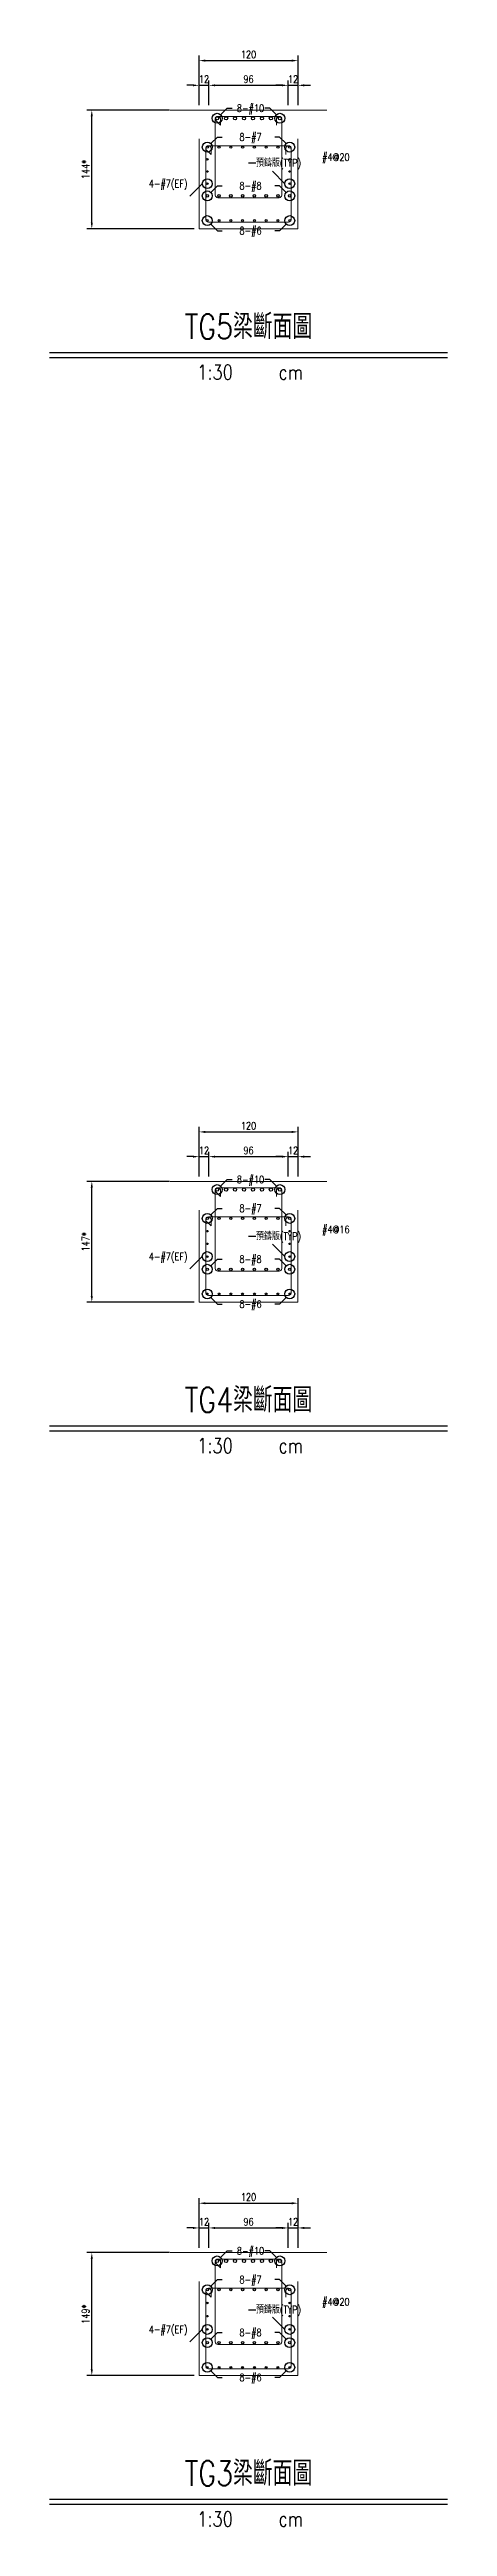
# Model space of a CAD drawing. Extents: x -4754 to 4976, y -19960 to 3841.
# Drawn here: x 4493 to 4976, y -4077 to -1071 of the extents above; entities that cross this region are included whole.
import ezdxf
from ezdxf.enums import TextEntityAlignment as Align

# ---------------------------------------------------------------- set-up
doc = ezdxf.new("R2010")
doc.units = 0
doc.header["$LTSCALE"] = 3
doc.layers.get('0').update_dxf_attribs({"linetype": 'CONTINUOUS'})
doc.layers.add('HB_0', color=7, linetype='CONTINUOUS', transparency=0.5)
for name, color, linetype in [('HB_DIM', 1, 'CONTINUOUS'), ('HB_TXT_CTEXT', 2, 'CONTINUOUS'), ('鋼筋', 3, 'CONTINUOUS')]:
    doc.layers.add(name, color=color, linetype=linetype)
doc.styles.get("Standard").update_dxf_attribs({"font": 'ROMANS.shx', "width": 0.8, "bigfont": 'chineset.shx'})
doc.dimstyles.new('30', dxfattribs={"dimscale": 3, "dimtxt": 3, "dimasz": 2.5, "dimexe": 2, "dimexo": 2, "dimgap": 1, "dimtad": 1, "dimdsep": 46, "dimtxsty": 'Standard', "dimcen": 0, "dimclrd": 256, "dimclre": 256, "dimclrt": 2, "dimadec": 0, "dimazin": 0, "dimtfac": 1, "dimtix": 1, "dimtmove": 2, "dimatfit": 3, "dimfxl": 1, "dimtolj": 1, "dimtzin": 0, "dimarcsym": 0})

msp = doc.modelspace()

# ---------------------------------------------------------------- texts
at = {"layer": 'HB_TXT_CTEXT', "linetype": 'Continuous', "width": 0.8}
for s, p in [(' 8-#10', (4734.573, -1142.559, -328.51)), (' 8-#7', (4734.573, -1177.559, -329.23)), (' 8-#8', (4734.573, -1236.737, -334.11)), (' 8-#6', (4734.573, -1291.222, -330.315)), (' 8-#10', (4734.573, -2442.559, -328.51)), (' 8-#7', (4734.573, -2477.559, -329.23)), (' 8-#8', (4734.573, -2539.254, -334.11)), (' 8-#6', (4734.573, -2593.739, -330.315)), (' 8-#10', (4734.573, -3742.559, -328.51)), (' 8-#7', (4734.573, -3777.559, -329.23)), (' 8-#8', (4734.573, -3841.77, -334.11)), (' 8-#6', (4734.573, -3896.256, -330.315))]:
    msp.add_text(s, height=9, dxfattribs=at).set_placement(p, align=Align.MIDDLE_CENTER)
for s, p in [('#4@20', (4823.818, -1201.89, -162.54)), ('預鑄版(TYP)', (4743.573, -1208.979, -349)), ('預鑄版(TYP)', (4743.573, -2511.496, -349)), ('#4@16', (4823.818, -2503.149, -162.54)), ('預鑄版(TYP)', (4743.573, -3814.013, -349)), ('#4@20', (4823.818, -3804.407, -162.54))]:
    msp.add_text(s, height=9, dxfattribs=at).set_placement(p, align=Align.MIDDLE_LEFT)
for p in [(4660.573, -1234.185, -327), (4660.573, -2536.073, -327), (4660.573, -3837.96, -327)]:
    msp.add_text(' 4-#7(EF)', height=9, dxfattribs=at).set_placement(p, align=Align.MIDDLE_RIGHT)

# ---------------------------------------------------------------- blocks, each defined once
blk = doc.blocks.new('title_beam')
at = {"color": 3, "linetype": 'Continuous'}
blk.add_line((-241.2, 0), (241.2, 0), dxfattribs=at)
at = {"color": 1, "linetype": 'Continuous'}
blk.add_line((-241.2, -6), (241.2, -6), dxfattribs=at)
at = {"color": 3, "linetype": 'Continuous', "width": 0.8}
blk.add_attdef('TITLE', text='', height=30, dxfattribs=at).set_placement((0, 33), align=Align.MIDDLE)
at = {"linetype": 'Continuous', "width": 0.8}
blk.add_attdef('SCALE', text='', height=18, dxfattribs=at).set_placement((-40.6, -24), align=Align.MIDDLE)
blk.add_attdef('CM', (36.5, -33), '', height=18, dxfattribs=at)
blk = doc.blocks.new('C')
at = {"color": 3, "linetype": 'Continuous'}
blk.add_circle((0, 0), 1.2, dxfattribs=at)
blk = doc.blocks.new('*D536')
at = {"layer": 'HB_DIM', "linetype": 'Continuous', "lineweight": -2}
for p, q in [((4638.6, -3744.8), (4538.6, -3744.8)), ((4544.6, -3886.5), (4544.6, -3752.3)), ((4668.6, -3894), (4538.6, -3894))]:
    blk.add_line(p, q, dxfattribs=at)
at = {"layer": 'HB_DIM'}
for points in [[(4545.8, -3752.3), (4543.3, -3752.3), (4544.6, -3744.8)], [(4543.3, -3886.5), (4545.8, -3886.5), (4544.6, -3894)]]:
    blk.add_solid(points, dxfattribs=at)
at = {"layer": 'HB_DIM', "color": 2, "linetype": 'Continuous', "insert": (4537.1, -3819.4), "char_height": 9, "attachment_point": 5, "rotation": 90}
blk.add_mtext('\\A1;149*', dxfattribs=at)
blk = doc.blocks.new('*D537')
at = {"layer": 'HB_DIM', "linetype": 'Continuous', "lineweight": -2}
for p, q in [((4674.6, -3738.8), (4674.6, -3678.8)), ((4682.1, -3684.8), (4787.1, -3684.8)), ((4794.6, -3738.8), (4794.6, -3678.8))]:
    blk.add_line(p, q, dxfattribs=at)
at = {"layer": 'HB_DIM'}
for points in [[(4682.1, -3683.6), (4682.1, -3686.1), (4674.6, -3684.8)], [(4787.1, -3686.1), (4787.1, -3683.6), (4794.6, -3684.8)]]:
    blk.add_solid(points, dxfattribs=at)
at = {"layer": 'HB_DIM', "color": 2, "linetype": 'Continuous', "insert": (4734.6, -3677.3), "char_height": 9, "attachment_point": 5, "rotation": 0}
blk.add_mtext('\\A1;120', dxfattribs=at)
blk = doc.blocks.new('*D538')
at = {"layer": 'HB_DIM', "linetype": 'Continuous', "lineweight": -2}
for p, q in [((4667.1, -3714.8), (4659.6, -3714.8)), ((4674.6, -3738.8), (4674.6, -3708.8)), ((4674.6, -3714.8), (4686.6, -3714.8)), ((4686.6, -3738.8), (4686.6, -3708.8)), ((4694.1, -3714.8), (4701.6, -3714.8))]:
    blk.add_line(p, q, dxfattribs=at)
at = {"layer": 'HB_DIM'}
for points in [[(4667.1, -3716.1), (4667.1, -3713.6), (4674.6, -3714.8)], [(4694.1, -3713.6), (4694.1, -3716.1), (4686.6, -3714.8)]]:
    blk.add_solid(points, dxfattribs=at)
at = {"layer": 'HB_DIM', "color": 2, "linetype": 'Continuous', "insert": (4680.6, -3707.3), "char_height": 9, "attachment_point": 5, "rotation": 0}
blk.add_mtext('\\A1;12', dxfattribs=at)
blk = doc.blocks.new('*D539')
at = {"layer": 'HB_DIM', "linetype": 'Continuous', "lineweight": -2}
for p, q in [((4686.6, -3738.8), (4686.6, -3708.8)), ((4694.1, -3714.8), (4775.1, -3714.8)), ((4782.6, -3738.8), (4782.6, -3708.8))]:
    blk.add_line(p, q, dxfattribs=at)
at = {"layer": 'HB_DIM'}
for points in [[(4694.1, -3713.6), (4694.1, -3716.1), (4686.6, -3714.8)], [(4775.1, -3716.1), (4775.1, -3713.6), (4782.6, -3714.8)]]:
    blk.add_solid(points, dxfattribs=at)
at = {"layer": 'HB_DIM', "color": 2, "linetype": 'Continuous', "insert": (4734.6, -3707.3), "char_height": 9, "attachment_point": 5, "rotation": 0}
blk.add_mtext('\\A1;96', dxfattribs=at)
blk = doc.blocks.new('*D540')
at = {"layer": 'HB_DIM', "linetype": 'Continuous', "lineweight": -2}
for p, q in [((4775.1, -3714.8), (4767.6, -3714.8)), ((4782.6, -3738.8), (4782.6, -3708.8)), ((4782.6, -3714.8), (4794.6, -3714.8)), ((4794.6, -3738.8), (4794.6, -3708.8)), ((4802.1, -3714.8), (4809.6, -3714.8))]:
    blk.add_line(p, q, dxfattribs=at)
at = {"layer": 'HB_DIM'}
for points in [[(4775.1, -3716.1), (4775.1, -3713.6), (4782.6, -3714.8)], [(4802.1, -3713.6), (4802.1, -3716.1), (4794.6, -3714.8)]]:
    blk.add_solid(points, dxfattribs=at)
at = {"layer": 'HB_DIM', "color": 2, "linetype": 'Continuous', "insert": (4788.6, -3707.3), "char_height": 9, "attachment_point": 5, "rotation": 0}
blk.add_mtext('\\A1;12', dxfattribs=at)
blk = doc.blocks.new('C_Red')
at = {"color": 1, "linetype": 'Continuous'}
blk.add_circle((0, 0), 1.2, dxfattribs=at)
blk = doc.blocks.new('*D531')
at = {"layer": 'HB_DIM', "linetype": 'Continuous', "lineweight": -2}
for p, q in [((4638.6, -2444.8), (4538.6, -2444.8)), ((4544.6, -2584), (4544.6, -2452.3)), ((4668.6, -2591.5), (4538.6, -2591.5))]:
    blk.add_line(p, q, dxfattribs=at)
at = {"layer": 'HB_DIM'}
for points in [[(4545.8, -2452.3), (4543.3, -2452.3), (4544.6, -2444.8)], [(4543.3, -2584), (4545.8, -2584), (4544.6, -2591.5)]]:
    blk.add_solid(points, dxfattribs=at)
at = {"layer": 'HB_DIM', "color": 2, "linetype": 'Continuous', "insert": (4537.1, -2518.1), "char_height": 9, "attachment_point": 5, "rotation": 90}
blk.add_mtext('\\A1;147*', dxfattribs=at)
blk = doc.blocks.new('*D532')
at = {"layer": 'HB_DIM', "linetype": 'Continuous', "lineweight": -2}
for p, q in [((4674.6, -2438.8), (4674.6, -2378.8)), ((4682.1, -2384.8), (4787.1, -2384.8)), ((4794.6, -2438.8), (4794.6, -2378.8))]:
    blk.add_line(p, q, dxfattribs=at)
at = {"layer": 'HB_DIM'}
for points in [[(4682.1, -2383.6), (4682.1, -2386.1), (4674.6, -2384.8)], [(4787.1, -2386.1), (4787.1, -2383.6), (4794.6, -2384.8)]]:
    blk.add_solid(points, dxfattribs=at)
at = {"layer": 'HB_DIM', "color": 2, "linetype": 'Continuous', "insert": (4734.6, -2377.3), "char_height": 9, "attachment_point": 5, "rotation": 0}
blk.add_mtext('\\A1;120', dxfattribs=at)
blk = doc.blocks.new('*D533')
at = {"layer": 'HB_DIM', "linetype": 'Continuous', "lineweight": -2}
for p, q in [((4667.1, -2414.8), (4659.6, -2414.8)), ((4674.6, -2438.8), (4674.6, -2408.8)), ((4674.6, -2414.8), (4686.6, -2414.8)), ((4686.6, -2438.8), (4686.6, -2408.8)), ((4694.1, -2414.8), (4701.6, -2414.8))]:
    blk.add_line(p, q, dxfattribs=at)
at = {"layer": 'HB_DIM'}
for points in [[(4667.1, -2416.1), (4667.1, -2413.6), (4674.6, -2414.8)], [(4694.1, -2413.6), (4694.1, -2416.1), (4686.6, -2414.8)]]:
    blk.add_solid(points, dxfattribs=at)
at = {"layer": 'HB_DIM', "color": 2, "linetype": 'Continuous', "insert": (4680.6, -2407.3), "char_height": 9, "attachment_point": 5, "rotation": 0}
blk.add_mtext('\\A1;12', dxfattribs=at)
blk = doc.blocks.new('*D534')
at = {"layer": 'HB_DIM', "linetype": 'Continuous', "lineweight": -2}
for p, q in [((4686.6, -2438.8), (4686.6, -2408.8)), ((4694.1, -2414.8), (4775.1, -2414.8)), ((4782.6, -2438.8), (4782.6, -2408.8))]:
    blk.add_line(p, q, dxfattribs=at)
at = {"layer": 'HB_DIM'}
for points in [[(4694.1, -2413.6), (4694.1, -2416.1), (4686.6, -2414.8)], [(4775.1, -2416.1), (4775.1, -2413.6), (4782.6, -2414.8)]]:
    blk.add_solid(points, dxfattribs=at)
at = {"layer": 'HB_DIM', "color": 2, "linetype": 'Continuous', "insert": (4734.6, -2407.3), "char_height": 9, "attachment_point": 5, "rotation": 0}
blk.add_mtext('\\A1;96', dxfattribs=at)
blk = doc.blocks.new('*D535')
at = {"layer": 'HB_DIM', "linetype": 'Continuous', "lineweight": -2}
for p, q in [((4775.1, -2414.8), (4767.6, -2414.8)), ((4782.6, -2438.8), (4782.6, -2408.8)), ((4782.6, -2414.8), (4794.6, -2414.8)), ((4794.6, -2438.8), (4794.6, -2408.8)), ((4802.1, -2414.8), (4809.6, -2414.8))]:
    blk.add_line(p, q, dxfattribs=at)
at = {"layer": 'HB_DIM'}
for points in [[(4775.1, -2416.1), (4775.1, -2413.6), (4782.6, -2414.8)], [(4802.1, -2413.6), (4802.1, -2416.1), (4794.6, -2414.8)]]:
    blk.add_solid(points, dxfattribs=at)
at = {"layer": 'HB_DIM', "color": 2, "linetype": 'Continuous', "insert": (4788.6, -2407.3), "char_height": 9, "attachment_point": 5, "rotation": 0}
blk.add_mtext('\\A1;12', dxfattribs=at)
blk = doc.blocks.new('*D526')
at = {"layer": 'HB_DIM', "linetype": 'Continuous', "lineweight": -2}
for p, q in [((4638.6, -1144.8), (4538.6, -1144.8)), ((4544.6, -1281.5), (4544.6, -1152.3)), ((4668.6, -1289), (4538.6, -1289))]:
    blk.add_line(p, q, dxfattribs=at)
at = {"layer": 'HB_DIM'}
for points in [[(4545.8, -1152.3), (4543.3, -1152.3), (4544.6, -1144.8)], [(4543.3, -1281.5), (4545.8, -1281.5), (4544.6, -1289)]]:
    blk.add_solid(points, dxfattribs=at)
at = {"layer": 'HB_DIM', "color": 2, "linetype": 'Continuous', "insert": (4537.1, -1216.9), "char_height": 9, "attachment_point": 5, "rotation": 90}
blk.add_mtext('\\A1;144*', dxfattribs=at)
blk = doc.blocks.new('*D527')
at = {"layer": 'HB_DIM', "linetype": 'Continuous', "lineweight": -2}
for p, q in [((4674.6, -1138.8), (4674.6, -1078.8)), ((4794.6, -1138.8), (4794.6, -1078.8)), ((4682.1, -1084.8), (4787.1, -1084.8))]:
    blk.add_line(p, q, dxfattribs=at)
at = {"layer": 'HB_DIM'}
for points in [[(4682.1, -1083.6), (4682.1, -1086.1), (4674.6, -1084.8)], [(4787.1, -1086.1), (4787.1, -1083.6), (4794.6, -1084.8)]]:
    blk.add_solid(points, dxfattribs=at)
at = {"layer": 'HB_DIM', "color": 2, "linetype": 'Continuous', "insert": (4734.6, -1077.3), "char_height": 9, "attachment_point": 5, "rotation": 0}
blk.add_mtext('\\A1;120', dxfattribs=at)
blk = doc.blocks.new('*D528')
at = {"layer": 'HB_DIM', "linetype": 'Continuous', "lineweight": -2}
for p, q in [((4674.6, -1138.8), (4674.6, -1108.8)), ((4686.6, -1138.8), (4686.6, -1108.8)), ((4667.1, -1114.8), (4659.6, -1114.8)), ((4674.6, -1114.8), (4686.6, -1114.8)), ((4694.1, -1114.8), (4701.6, -1114.8))]:
    blk.add_line(p, q, dxfattribs=at)
at = {"layer": 'HB_DIM'}
for points in [[(4667.1, -1116.1), (4667.1, -1113.6), (4674.6, -1114.8)], [(4694.1, -1113.6), (4694.1, -1116.1), (4686.6, -1114.8)]]:
    blk.add_solid(points, dxfattribs=at)
at = {"layer": 'HB_DIM', "color": 2, "linetype": 'Continuous', "insert": (4680.6, -1107.3), "char_height": 9, "attachment_point": 5, "rotation": 0}
blk.add_mtext('\\A1;12', dxfattribs=at)
blk = doc.blocks.new('*D529')
at = {"layer": 'HB_DIM', "linetype": 'Continuous', "lineweight": -2}
for p, q in [((4686.6, -1138.8), (4686.6, -1108.8)), ((4782.6, -1138.8), (4782.6, -1108.8)), ((4694.1, -1114.8), (4775.1, -1114.8))]:
    blk.add_line(p, q, dxfattribs=at)
at = {"layer": 'HB_DIM'}
for points in [[(4694.1, -1113.6), (4694.1, -1116.1), (4686.6, -1114.8)], [(4775.1, -1116.1), (4775.1, -1113.6), (4782.6, -1114.8)]]:
    blk.add_solid(points, dxfattribs=at)
at = {"layer": 'HB_DIM', "color": 2, "linetype": 'Continuous', "insert": (4734.6, -1107.3), "char_height": 9, "attachment_point": 5, "rotation": 0}
blk.add_mtext('\\A1;96', dxfattribs=at)
blk = doc.blocks.new('*D530')
at = {"layer": 'HB_DIM', "linetype": 'Continuous', "lineweight": -2}
for p, q in [((4782.6, -1138.8), (4782.6, -1108.8)), ((4794.6, -1138.8), (4794.6, -1108.8)), ((4775.1, -1114.8), (4767.6, -1114.8)), ((4782.6, -1114.8), (4794.6, -1114.8)), ((4802.1, -1114.8), (4809.6, -1114.8))]:
    blk.add_line(p, q, dxfattribs=at)
at = {"layer": 'HB_DIM'}
for points in [[(4775.1, -1116.1), (4775.1, -1113.6), (4782.6, -1114.8)], [(4802.1, -1113.6), (4802.1, -1116.1), (4794.6, -1114.8)]]:
    blk.add_solid(points, dxfattribs=at)
at = {"layer": 'HB_DIM', "color": 2, "linetype": 'Continuous', "insert": (4788.6, -1107.3), "char_height": 9, "attachment_point": 5, "rotation": 0}
blk.add_mtext('\\A1;12', dxfattribs=at)

# ---------------------------------------------------------------- dimensions: what is measured, and where the dimension line sits
at = {"layer": 'HB_DIM', "linetype": 'Continuous'}
for base, p1, p2, picture, middle in [((4794.573, -1084.802), (4674.573, -1144.802, -349), (4794.573, -1144.802, -349), '*D527', (4734.573, -1077.302)), ((4686.573, -1114.802), (4674.573, -1144.802, -349), (4686.573, -1144.802, -349), '*D528', (4680.573, -1107.302)), ((4782.573, -1114.802), (4686.573, -1144.802, -349), (4782.573, -1144.802, -349), '*D529', (4734.573, -1107.302)), ((4794.573, -1114.802), (4782.573, -1144.802, -349), (4794.573, -1144.802, -349), '*D530', (4788.573, -1107.302)), ((4794.573, -2384.802), (4674.573, -2444.802, -349), (4794.573, -2444.802, -349), '*D532', (4734.573, -2377.302)), ((4686.573, -2414.802), (4674.573, -2444.802, -349), (4686.573, -2444.802, -349), '*D533', (4680.573, -2407.302)), ((4782.573, -2414.802), (4686.573, -2444.802, -349), (4782.573, -2444.802, -349), '*D534', (4734.573, -2407.302)), ((4794.573, -2414.802), (4782.573, -2444.802, -349), (4794.573, -2444.802, -349), '*D535', (4788.573, -2407.302)), ((4794.573, -3684.802), (4674.573, -3744.802, -349), (4794.573, -3744.802, -349), '*D537', (4734.573, -3677.302)), ((4686.573, -3714.802), (4674.573, -3744.802, -349), (4686.573, -3744.802, -349), '*D538', (4680.573, -3707.302)), ((4782.573, -3714.802), (4686.573, -3744.802, -349), (4782.573, -3744.802, -349), '*D539', (4734.573, -3707.302)), ((4794.573, -3714.802), (4782.573, -3744.802, -349), (4794.573, -3744.802, -349), '*D540', (4788.573, -3707.302))]:
    dim = msp.add_linear_dim(base=base, p1=p1, p2=p2, angle=0, dimstyle='30', override={"dimdec": 0, "dimpost": '<>'}, dxfattribs=at)
    dim.commit()
    dim.dimension.update_dxf_attribs({"geometry": picture, "text_midpoint": middle})
for base, p1, p2, picture, middle in [((4544.573, -1144.802), (4674.573, -1288.979, -349), (4644.573, -1144.802, -349), '*D526', (4537.073, -1216.89)), ((4544.573, -2444.802), (4674.573, -2591.496, -349), (4644.573, -2444.802, -349), '*D531', (4537.073, -2518.149)), ((4544.573, -3744.802), (4674.573, -3894.013, -349), (4644.573, -3744.802, -349), '*D536', (4537.073, -3819.407))]:
    dim = msp.add_linear_dim(base=base, p1=p1, p2=p2, angle=90, text='<>*', dimstyle='30', override={"dimtad": 4, "dimdec": 0, "dimpost": '<>'}, dxfattribs=at)
    dim.commit()
    dim.dimension.update_dxf_attribs({"geometry": picture, "text_midpoint": middle})

# ---------------------------------------------------------------- linework, layer by layer
at = {"layer": 'HB_0', "lineweight": 5}
for p, q in [((4829.573, -1144.802, -349), (4639.573, -1144.802, -349)), ((4829.573, -2444.802, -349), (4639.573, -2444.802, -349)), ((4829.573, -3744.802, -349), (4639.573, -3744.802, -349))]:
    msp.add_line(p, q, dxfattribs=at)
for points in [[(4794.573, -1179.802, -349), (4794.573, -1288.979, -349), (4674.573, -1288.979, -349), (4674.573, -1179.802, -349)], [(4794.573, -2479.802, -349), (4794.573, -2591.496, -349), (4674.573, -2591.496, -349), (4674.573, -2479.802, -349)], [(4794.573, -3779.802, -349), (4794.573, -3894.013, -349), (4674.573, -3894.013, -349), (4674.573, -3779.802, -349)]]:
    msp.add_polyline3d(points, dxfattribs=at)
at = {"layer": 'HB_DIM', "color": 1, "linetype": 'Continuous'}
for points in [[(4700.816, -1150.559), (4708.816, -1142.559), (4714.816, -1142.559)], [(4768.331, -1150.559), (4760.331, -1142.559), (4754.331, -1142.559)], [(4688.816, -1185.559), (4696.816, -1177.559), (4702.816, -1177.559)], [(4780.331, -1185.559), (4772.331, -1177.559), (4766.331, -1177.559)], [(4734.573, -1208.979), (4743.573, -1208.979)], [(4778.573, -1234.185), (4763.573, -1219.185)], [(4678.573, -1234.185), (4663.573, -1249.185)], [(4688.816, -1244.737), (4696.816, -1236.737), (4702.816, -1236.737)], [(4780.331, -1244.737), (4772.331, -1236.737), (4766.331, -1236.737)], [(4688.816, -1283.222), (4696.816, -1291.222), (4702.816, -1291.222)], [(4780.331, -1283.222), (4772.331, -1291.222), (4766.331, -1291.222)], [(4700.816, -2450.559), (4708.816, -2442.559), (4714.816, -2442.559)], [(4768.331, -2450.559), (4760.331, -2442.559), (4754.331, -2442.559)], [(4688.816, -2485.559), (4696.816, -2477.559), (4702.816, -2477.559)], [(4780.331, -2485.559), (4772.331, -2477.559), (4766.331, -2477.559)], [(4734.573, -2511.496), (4743.573, -2511.496)], [(4778.573, -2536.073), (4763.573, -2521.073)], [(4678.573, -2536.073), (4663.573, -2551.073)], [(4688.816, -2547.254), (4696.816, -2539.254), (4702.816, -2539.254)], [(4780.331, -2547.254), (4772.331, -2539.254), (4766.331, -2539.254)], [(4688.816, -2585.739), (4696.816, -2593.739), (4702.816, -2593.739)], [(4780.331, -2585.739), (4772.331, -2593.739), (4766.331, -2593.739)], [(4700.816, -3750.559), (4708.816, -3742.559), (4714.816, -3742.559)], [(4768.331, -3750.559), (4760.331, -3742.559), (4754.331, -3742.559)], [(4688.816, -3785.559), (4696.816, -3777.559), (4702.816, -3777.559)], [(4780.331, -3785.559), (4772.331, -3777.559), (4766.331, -3777.559)], [(4734.573, -3814.013), (4743.573, -3814.013)], [(4678.573, -3837.96), (4663.573, -3852.96)], [(4688.816, -3849.77), (4696.816, -3841.77), (4702.816, -3841.77)], [(4778.573, -3837.96), (4763.573, -3822.96)], [(4780.331, -3849.77), (4772.331, -3841.77), (4766.331, -3841.77)], [(4688.816, -3888.256), (4696.816, -3896.256), (4702.816, -3896.256)], [(4780.331, -3888.256), (4772.331, -3896.256), (4766.331, -3896.256)]]:
    msp.add_lwpolyline(points, dxfattribs=at)
for points in [[(4774.818, -1201.89, 0, 1.25, 0), (4781.818, -1201.89, 0, 0, 0), (4814.818, -1201.89, 0, 0, 0), (4823.818, -1201.89, 0, 0, 0)], [(4786.318, -1201.89, 0, 1.25, 0), (4793.318, -1201.89, 0, 0, 0), (4814.818, -1201.89, 0, 0, 0), (4823.818, -1201.89, 0, 0, 0)], [(4774.818, -2503.149, 0, 1.25, 0), (4781.818, -2503.149, 0, 0, 0), (4814.818, -2503.149, 0, 0, 0), (4823.818, -2503.149, 0, 0, 0)], [(4786.318, -2503.149, 0, 1.25, 0), (4793.318, -2503.149, 0, 0, 0), (4814.818, -2503.149, 0, 0, 0), (4823.818, -2503.149, 0, 0, 0)], [(4774.818, -3804.407, 0, 1.25, 0), (4781.818, -3804.407, 0, 0, 0), (4814.818, -3804.407, 0, 0, 0), (4823.818, -3804.407, 0, 0, 0)], [(4786.318, -3804.407, 0, 1.25, 0), (4793.318, -3804.407, 0, 0, 0), (4814.818, -3804.407, 0, 0, 0), (4823.818, -3804.407, 0, 0, 0)]]:
    msp.add_lwpolyline(points, format="xyseb", dxfattribs=at)
at = {"layer": '鋼筋', "lineweight": 5}
for p, q in [((4694.328, -1155.732, -162.54), (4694.328, -1248.049, -162.54)), ((4700.646, -1163.365, -163.81), (4695.258, -1157.977, -163.81)), ((4697.503, -1152.557, -163.81), (4771.643, -1152.557, -163.81)), ((4700.678, -1163.352, -162.54), (4700.678, -1155.732, -162.54)), ((4768.468, -1155.732, -162.54), (4768.468, -1163.352, -162.54)), ((4774.818, -1155.732, -163.81), (4774.818, -1163.352, -163.81)), ((4774.818, -1248.049, -162.54), (4774.818, -1155.732, -162.54)), ((4682.828, -1191.232, -160), (4682.828, -1277.549, -160)), ((4689.146, -1198.865, -161.27), (4683.758, -1193.477, -161.27)), ((4686.003, -1188.057, -161.27), (4783.143, -1188.057, -161.27)), ((4689.178, -1198.852, -160), (4689.178, -1191.232, -160)), ((4779.968, -1191.232, -160), (4779.968, -1198.852, -160)), ((4786.318, -1191.232, -161.27), (4786.318, -1198.852, -161.27)), ((4786.318, -1277.549, -160), (4786.318, -1191.232, -160)), ((4697.503, -1251.224, -162.54), (4771.643, -1251.224, -162.54)), ((4686.003, -1280.724, -160), (4783.143, -1280.724, -160)), ((4694.328, -2455.732, -162.54), (4694.328, -2550.566, -162.54)), ((4700.646, -2463.365, -163.81), (4695.258, -2457.977, -163.81)), ((4697.503, -2452.557, -163.81), (4771.643, -2452.557, -163.81)), ((4700.678, -2463.352, -162.54), (4700.678, -2455.732, -162.54)), ((4768.468, -2455.732, -162.54), (4768.468, -2463.352, -162.54)), ((4774.818, -2455.732, -163.81), (4774.818, -2463.352, -163.81)), ((4774.818, -2550.566, -162.54), (4774.818, -2455.732, -162.54)), ((4682.828, -2491.232, -160), (4682.828, -2580.066, -160)), ((4689.146, -2498.865, -161.27), (4683.758, -2493.477, -161.27)), ((4686.003, -2488.057, -161.27), (4783.143, -2488.057, -161.27)), ((4689.178, -2498.852, -160), (4689.178, -2491.232, -160)), ((4779.968, -2491.232, -160), (4779.968, -2498.852, -160)), ((4786.318, -2491.232, -161.27), (4786.318, -2498.852, -161.27)), ((4786.318, -2580.066, -160), (4786.318, -2491.232, -160)), ((4697.503, -2553.741, -162.54), (4771.643, -2553.741, -162.54)), ((4686.003, -2583.241, -160), (4783.143, -2583.241, -160)), ((4694.328, -3755.732, -162.54), (4694.328, -3853.083, -162.54)), ((4697.503, -3752.557, -163.81), (4771.643, -3752.557, -163.81)), ((4700.678, -3763.352, -162.54), (4700.678, -3755.732, -162.54)), ((4768.468, -3755.732, -162.54), (4768.468, -3763.352, -162.54)), ((4774.818, -3755.732, -163.81), (4774.818, -3763.352, -163.81)), ((4774.818, -3853.083, -162.54), (4774.818, -3755.732, -162.54)), ((4700.646, -3763.365, -163.81), (4695.258, -3757.977, -163.81)), ((4682.828, -3791.232, -160), (4682.828, -3882.583, -160)), ((4689.146, -3798.865, -161.27), (4683.758, -3793.477, -161.27)), ((4686.003, -3788.057, -161.27), (4783.143, -3788.057, -161.27)), ((4689.178, -3798.852, -160), (4689.178, -3791.232, -160)), ((4779.968, -3791.232, -160), (4779.968, -3798.852, -160)), ((4786.318, -3791.232, -161.27), (4786.318, -3798.852, -161.27)), ((4786.318, -3882.583, -160), (4786.318, -3791.232, -160)), ((4697.503, -3856.258, -162.54), (4771.643, -3856.258, -162.54)), ((4686.003, -3885.758, -160), (4783.143, -3885.758, -160))]:
    msp.add_line(p, q, dxfattribs=at)
at = {"layer": '鋼筋', "lineweight": 5, "extrusion": (-3.69779e-32, -1.22465e-16, -1)}
for centre in [(-4697.503, -1155.732, 163.81), (-4686.003, -1191.232, 161.27), (-4686.003, -2491.232, 161.27), (-4686.003, -3791.232, 161.27)]:
    msp.add_arc(centre, 3.175, 315, 90, dxfattribs=at)
at = {"layer": '鋼筋', "lineweight": 5}
for centre, start, end in [((4697.503, -1155.732, -162.54), 0, 180), ((4771.643, -1155.732, -162.54), 0, 180), ((4686.003, -1191.232, -160), 0, 180), ((4783.143, -1191.232, -160), 0, 180), ((4697.503, -1248.049, -162.54), 180, 270), ((4771.643, -1248.049, -162.54), 270, 0), ((4686.003, -1277.549, -160), 180, 270), ((4783.143, -1277.549, -160), 270, 0), ((4697.503, -2455.732, -162.54), 0, 180), ((4771.643, -2455.732, -162.54), 0, 180), ((4686.003, -2491.232, -160), 0, 180), ((4783.143, -2491.232, -160), 0, 180), ((4697.503, -2550.566, -162.54), 180, 270), ((4771.643, -2550.566, -162.54), 270, 0), ((4686.003, -2580.066, -160), 180, 270), ((4783.143, -2580.066, -160), 270, 0), ((4697.503, -3755.732, -162.54), 0, 180), ((4771.643, -3755.732, -162.54), 0, 180), ((4686.003, -3791.232, -160), 0, 180), ((4783.143, -3791.232, -160), 0, 180), ((4697.503, -3853.083, -162.54), 180, 270), ((4771.643, -3853.083, -162.54), 270, 0), ((4686.003, -3882.583, -160), 180, 270), ((4783.143, -3882.583, -160), 270, 0)]:
    msp.add_arc(centre, 3.175, start, end, dxfattribs=at)
at = {"layer": '鋼筋', "lineweight": 5, "extrusion": (-2.99848e-32, -1.22465e-16, -1)}
msp.add_arc((-4771.643, -1155.732, 163.81), 3.175, 90, 180, dxfattribs=at)
at = {"layer": '鋼筋', "lineweight": 5, "extrusion": (-2.99908e-32, -1.22465e-16, -1)}
for centre in [(-4783.143, -1191.232, 161.27), (-4783.143, -2491.232, 161.27), (-4783.143, -3791.232, 161.27)]:
    msp.add_arc(centre, 3.175, 90, 180, dxfattribs=at)
at = {"layer": '鋼筋', "lineweight": 5, "extrusion": (0, -1.22465e-16, -1)}
for centre in [(-4697.503, -2455.732, 163.81), (-4697.503, -3755.732, 163.81)]:
    msp.add_arc(centre, 3.175, 315, 90, dxfattribs=at)
at = {"layer": '鋼筋', "lineweight": 5, "extrusion": (1.69026e-32, -1.22465e-16, -1)}
for centre in [(-4771.643, -2455.732, 163.81), (-4771.643, -3755.732, 163.81)]:
    msp.add_arc(centre, 3.175, 90, 180, dxfattribs=at)

# ---------------------------------------------------------------- block references
at = {"layer": 'HB_DIM', "linetype": 'Continuous', "xscale": 5, "yscale": 5, "zscale": 5}
for p in [(4696.573, -1154.802, -328.51), (4772.573, -1154.802, -328.51), (4684.573, -1189.802, -329.23), (4784.573, -1189.802, -329.23), (4684.573, -1234.185, -327), (4784.573, -1234.185, -327), (4684.573, -1248.979, -334.11), (4784.573, -1248.979, -334.11), (4684.573, -1278.979, -330.315), (4784.573, -1278.979, -330.315), (4696.573, -2454.802, -328.51), (4772.573, -2454.802, -328.51), (4684.573, -2489.802, -329.23), (4784.573, -2489.802, -329.23), (4684.573, -2536.073, -327), (4684.573, -2551.496, -334.11), (4784.573, -2536.073, -327), (4784.573, -2551.496, -334.11), (4684.573, -2581.496, -330.315), (4784.573, -2581.496, -330.315), (4696.573, -3754.802, -328.51), (4772.573, -3754.802, -328.51), (4684.573, -3789.802, -329.23), (4784.573, -3789.802, -329.23), (4684.573, -3837.96, -327), (4784.573, -3837.96, -327), (4684.573, -3854.013, -334.11), (4784.573, -3854.013, -334.11), (4684.573, -3884.013, -330.315), (4784.573, -3884.013, -330.315)]:
    msp.add_blockref('C_Red', p, dxfattribs=at)
at = {"layer": 'HB_TXT_CTEXT', "linetype": 'Continuous'}
for p, values in [((4734.573, -1438.979, -349), {'TITLE': 'TG5梁斷面圖', 'SCALE': '1:30', 'CM': 'cm'}), ((4734.573, -2741.496, -349), {'TITLE': 'TG4梁斷面圖', 'SCALE': '1:30', 'CM': 'cm'}), ((4734.573, -4044.013, -349), {'TITLE': 'TG3梁斷面圖', 'SCALE': '1:30', 'CM': 'cm'})]:
    msp.add_blockref('title_beam', p, dxfattribs=at).add_auto_attribs(values)
at = {"layer": '鋼筋', "linetype": 'Continuous'}
for p, xscale, yscale, zscale in [((4696.573, -1154.802, -328.51), 1.61, 1.61, 1.61), ((4707.431, -1154.802, -328.51), 1.61, 1.61, 1.61), ((4718.288, -1154.802, -328.51), 1.61, 1.61, 1.61), ((4729.145, -1154.802, -328.51), 1.61, 1.61, 1.61), ((4740.002, -1154.802, -328.51), 1.61, 1.61, 1.61), ((4750.859, -1154.802, -328.51), 1.61, 1.61, 1.61), ((4761.716, -1154.802, -328.51), 1.61, 1.61, 1.61), ((4772.573, -1154.802, -328.51), 1.61, 1.61, 1.61), ((4684.573, -1189.802, -329.23), 1.11, 1.11, 1.11), ((4698.859, -1189.802, -329.23), 1.11, 1.11, 1.11), ((4713.145, -1189.802, -329.23), 1.11, 1.11, 1.11), ((4727.431, -1189.802, -329.23), 1.11, 1.11, 1.11), ((4741.716, -1189.802, -329.23), 1.11, 1.11, 1.11), ((4756.002, -1189.802, -329.23), 1.11, 1.11, 1.11), ((4770.288, -1189.802, -329.23), 1.11, 1.11, 1.11), ((4784.573, -1189.802, -329.23), 1.11, 1.11, 1.11), ((4684.573, -1204.596, -327), 0.795, 0.795, 0.795), ((4684.573, -1219.39, -327), 0.795, 0.795, 0.795), ((4784.573, -1204.596, -327), 0.795, 0.795, 0.795), ((4784.573, -1219.39, -327), 0.795, 0.795, 0.795), ((4684.573, -1248.979, -334.11), 1.27, 1.27, 1.27), ((4684.573, -1234.185, -327), 0.795, 0.795, 0.795), ((4698.859, -1248.979, -334.11), 1.27, 1.27, 1.27), ((4713.145, -1248.979, -334.11), 1.27, 1.27, 1.27), ((4727.431, -1248.979, -334.11), 1.27, 1.27, 1.27), ((4741.716, -1248.979, -334.11), 1.27, 1.27, 1.27), ((4756.002, -1248.979, -334.11), 1.27, 1.27, 1.27), ((4770.288, -1248.979, -334.11), 1.27, 1.27, 1.27), ((4784.573, -1248.979, -334.11), 1.27, 1.27, 1.27), ((4784.573, -1234.185, -327), 0.795, 0.795, 0.795), ((4684.573, -1278.979, -330.315), 0.955, 0.955, 0.955), ((4698.859, -1278.979, -330.315), 0.955, 0.955, 0.955), ((4713.145, -1278.979, -330.315), 0.955, 0.955, 0.955), ((4727.431, -1278.979, -330.315), 0.955, 0.955, 0.955), ((4741.716, -1278.979, -330.315), 0.955, 0.955, 0.955), ((4756.002, -1278.979, -330.315), 0.955, 0.955, 0.955), ((4770.288, -1278.979, -330.315), 0.955, 0.955, 0.955), ((4784.573, -1278.979, -330.315), 0.955, 0.955, 0.955), ((4696.573, -2454.802, -328.51), 1.61, 1.61, 1.61), ((4707.431, -2454.802, -328.51), 1.61, 1.61, 1.61), ((4718.288, -2454.802, -328.51), 1.61, 1.61, 1.61), ((4729.145, -2454.802, -328.51), 1.61, 1.61, 1.61), ((4740.002, -2454.802, -328.51), 1.61, 1.61, 1.61), ((4750.859, -2454.802, -328.51), 1.61, 1.61, 1.61), ((4761.716, -2454.802, -328.51), 1.61, 1.61, 1.61), ((4772.573, -2454.802, -328.51), 1.61, 1.61, 1.61), ((4684.573, -2489.802, -329.23), 1.11, 1.11, 1.11), ((4698.859, -2489.802, -329.23), 1.11, 1.11, 1.11), ((4713.145, -2489.802, -329.23), 1.11, 1.11, 1.11), ((4727.431, -2489.802, -329.23), 1.11, 1.11, 1.11), ((4741.716, -2489.802, -329.23), 1.11, 1.11, 1.11), ((4756.002, -2489.802, -329.23), 1.11, 1.11, 1.11), ((4770.288, -2489.802, -329.23), 1.11, 1.11, 1.11), ((4784.573, -2489.802, -329.23), 1.11, 1.11, 1.11), ((4684.573, -2505.225, -327), 0.795, 0.795, 0.795), ((4684.573, -2520.649, -327), 0.795, 0.795, 0.795), ((4784.573, -2505.225, -327), 0.795, 0.795, 0.795), ((4784.573, -2520.649, -327), 0.795, 0.795, 0.795), ((4684.573, -2551.496, -334.11), 1.27, 1.27, 1.27), ((4684.573, -2536.073, -327), 0.795, 0.795, 0.795), ((4698.859, -2551.496, -334.11), 1.27, 1.27, 1.27), ((4713.145, -2551.496, -334.11), 1.27, 1.27, 1.27), ((4727.431, -2551.496, -334.11), 1.27, 1.27, 1.27), ((4741.716, -2551.496, -334.11), 1.27, 1.27, 1.27), ((4756.002, -2551.496, -334.11), 1.27, 1.27, 1.27), ((4770.288, -2551.496, -334.11), 1.27, 1.27, 1.27), ((4784.573, -2551.496, -334.11), 1.27, 1.27, 1.27), ((4784.573, -2536.073, -327), 0.795, 0.795, 0.795), ((4684.573, -2581.496, -330.315), 0.955, 0.955, 0.955), ((4698.859, -2581.496, -330.315), 0.955, 0.955, 0.955), ((4713.145, -2581.496, -330.315), 0.955, 0.955, 0.955), ((4727.431, -2581.496, -330.315), 0.955, 0.955, 0.955), ((4741.716, -2581.496, -330.315), 0.955, 0.955, 0.955), ((4756.002, -2581.496, -330.315), 0.955, 0.955, 0.955), ((4770.288, -2581.496, -330.315), 0.955, 0.955, 0.955), ((4784.573, -2581.496, -330.315), 0.955, 0.955, 0.955), ((4696.573, -3754.802, -328.51), 1.61, 1.61, 1.61), ((4707.431, -3754.802, -328.51), 1.61, 1.61, 1.61), ((4718.288, -3754.802, -328.51), 1.61, 1.61, 1.61), ((4729.145, -3754.802, -328.51), 1.61, 1.61, 1.61), ((4740.002, -3754.802, -328.51), 1.61, 1.61, 1.61), ((4750.859, -3754.802, -328.51), 1.61, 1.61, 1.61), ((4761.716, -3754.802, -328.51), 1.61, 1.61, 1.61), ((4772.573, -3754.802, -328.51), 1.61, 1.61, 1.61), ((4684.573, -3789.802, -329.23), 1.11, 1.11, 1.11), ((4684.573, -3805.854, -327), 0.795, 0.795, 0.795), ((4698.859, -3789.802, -329.23), 1.11, 1.11, 1.11), ((4713.145, -3789.802, -329.23), 1.11, 1.11, 1.11), ((4727.431, -3789.802, -329.23), 1.11, 1.11, 1.11), ((4741.716, -3789.802, -329.23), 1.11, 1.11, 1.11), ((4756.002, -3789.802, -329.23), 1.11, 1.11, 1.11), ((4770.288, -3789.802, -329.23), 1.11, 1.11, 1.11), ((4784.573, -3789.802, -329.23), 1.11, 1.11, 1.11), ((4784.573, -3805.854, -327), 0.795, 0.795, 0.795), ((4684.573, -3821.907, -327), 0.795, 0.795, 0.795), ((4684.573, -3837.96, -327), 0.795, 0.795, 0.795), ((4784.573, -3821.907, -327), 0.795, 0.795, 0.795), ((4784.573, -3837.96, -327), 0.795, 0.795, 0.795), ((4684.573, -3854.013, -334.11), 1.27, 1.27, 1.27), ((4698.859, -3854.013, -334.11), 1.27, 1.27, 1.27), ((4713.145, -3854.013, -334.11), 1.27, 1.27, 1.27), ((4727.431, -3854.013, -334.11), 1.27, 1.27, 1.27), ((4741.716, -3854.013, -334.11), 1.27, 1.27, 1.27), ((4756.002, -3854.013, -334.11), 1.27, 1.27, 1.27), ((4770.288, -3854.013, -334.11), 1.27, 1.27, 1.27), ((4784.573, -3854.013, -334.11), 1.27, 1.27, 1.27), ((4684.573, -3884.013, -330.315), 0.955, 0.955, 0.955), ((4698.859, -3884.013, -330.315), 0.955, 0.955, 0.955), ((4713.145, -3884.013, -330.315), 0.955, 0.955, 0.955), ((4727.431, -3884.013, -330.315), 0.955, 0.955, 0.955), ((4741.716, -3884.013, -330.315), 0.955, 0.955, 0.955), ((4756.002, -3884.013, -330.315), 0.955, 0.955, 0.955), ((4770.288, -3884.013, -330.315), 0.955, 0.955, 0.955), ((4784.573, -3884.013, -330.315), 0.955, 0.955, 0.955)]:
    msp.add_blockref('C', p, dxfattribs=dict(at, xscale=xscale, yscale=yscale, zscale=zscale))

msp.set_redraw_order([(e.dxf.handle, doc.entitydb.next_handle()) for e in msp.query("TEXT MTEXT ATTDEF DIMENSION ARC_DIMENSION")])  # texts and dimensions are drawn at this point

doc.saveas('drawing.dxf')
